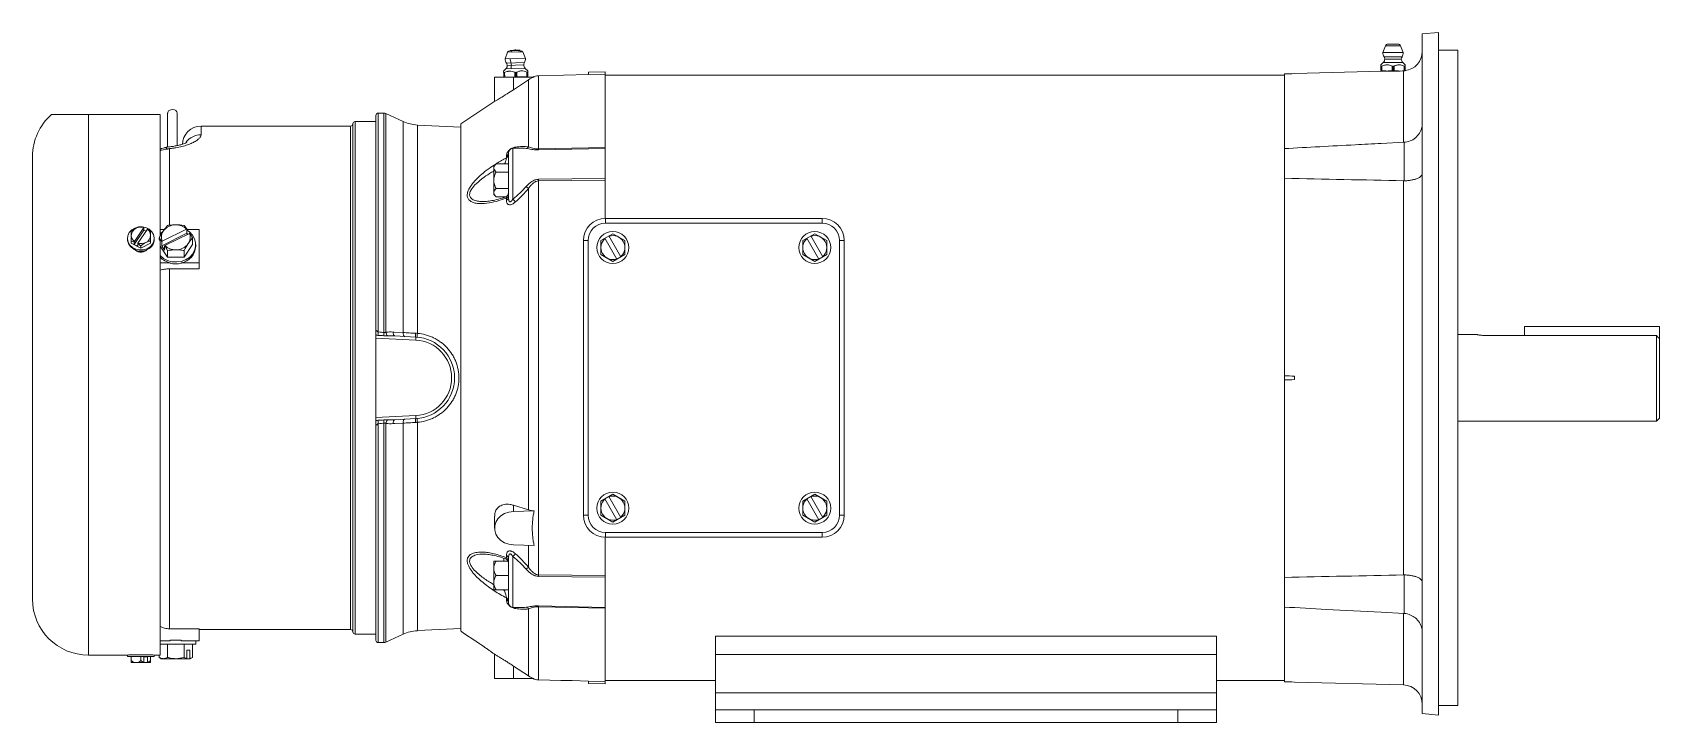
# Model space of a CAD drawing. Header units: inches. Extents: x -11.8 to 9.3, y -4.5 to 4.5.
import ezdxf

# ---------------------------------------------------------------- set-up
doc = ezdxf.new("R2010")
doc.units = ezdxf.units.IN
doc.header["$MEASUREMENT"] = 0

msp = doc.modelspace()

# ---------------------------------------------------------------- linework, layer by layer
at = {"color": 7, "linetype": 'Continuous', "lineweight": 15}
for p, q in [((6.406, 4.479), (6.196, 4.461)), ((6.196, 4.461), (6.196, -4.356)), ((6.406, -4.374), (6.406, 4.479)), ((-5.673, 4.224), (-5.706, 4.137)), ((-5.476, 4.23), (-5.673, 4.224)), ((-5.439, 4.144), (-5.476, 4.23)), ((5.718, 4.307), (5.683, 4.22)), ((5.915, 4.307), (5.718, 4.307)), ((5.95, 4.22), (5.915, 4.307)), ((6.656, 4.249), (6.406, 4.249)), ((6.656, -4.249), (6.656, 4.249)), ((-5.706, 4.137), (-5.439, 4.144)), ((-5.411, 3.984), (-5.443, 4.014)), ((5.69, 4.091), (5.66, 4.06)), ((5.66, 4.043), (5.66, 3.983)), ((5.666, 4.041), (5.663, 4.041)), ((5.663, 3.984), (5.663, 4.041)), ((5.666, 4.041), (5.666, 3.984)), ((5.673, 3.983), (5.673, 4.043)), ((5.683, 4.22), (5.95, 4.22)), ((5.943, 4.091), (5.69, 4.091)), ((5.7, 4.166), (5.933, 4.166)), ((5.924, 4.135), (5.709, 4.135)), ((5.804, 4.043), (5.804, 3.983)), ((5.82, 4.041), (5.813, 4.041)), ((5.813, 3.984), (5.813, 4.041)), ((5.82, 4.041), (5.82, 3.984)), ((5.829, 3.983), (5.829, 4.043)), ((5.973, 4.06), (5.943, 4.091)), ((5.96, 4.043), (5.96, 3.983)), ((5.97, 4.041), (5.967, 4.041)), ((5.967, 3.984), (5.967, 4.041)), ((5.97, 4.041), (5.97, 3.984)), ((5.973, 3.984), (5.973, 4.043)), ((-5.842, 3.9), (-5.842, 3.587)), ((-5.842, 3.9), (-5.327, 3.9)), ((-5.695, 4.008), (-5.725, 3.976)), ((-5.724, 3.959), (-5.723, 3.9)), ((-5.719, 3.957), (-5.722, 3.957)), ((-5.72, 3.9), (-5.722, 3.957)), ((-5.717, 3.901), (-5.72, 3.9)), ((-5.719, 3.957), (-5.717, 3.901)), ((-5.71, 3.9), (-5.712, 3.96)), ((-5.598, 3.738), (-5.598, 3.9)), ((-5.401, 3.867), (-5.598, 3.738)), ((-5.581, 3.963), (-5.579, 3.904)), ((-5.565, 3.961), (-5.571, 3.961)), ((-5.569, 3.904), (-5.571, 3.961)), ((-5.563, 3.905), (-5.569, 3.904)), ((-5.565, 3.961), (-5.563, 3.905)), ((-5.554, 3.904), (-5.555, 3.964)), ((-5.508, 3.9), (-5.442, 3.902)), ((-5.442, 3.902), (-5.414, 3.909)), ((-5.424, 3.967), (-5.423, 3.908)), ((-5.423, 3.902), (-5.409, 3.905)), ((-5.414, 3.965), (-5.417, 3.965)), ((-5.416, 3.908), (-5.417, 3.965)), ((-5.416, 3.908), (-5.412, 3.909)), ((-5.414, 3.965), (-5.412, 3.909)), ((-5.41, 3.908), (-5.412, 3.968)), ((-5.401, 3.867), (-5.401, 2.996)), ((-4.622, 3.933), (-5.27, 3.916)), ((-4.622, 3.963), (-4.407, 3.969)), ((-4.622, 3.963), (-4.622, 3.933)), ((-4.407, 3.939), (-4.622, 3.933)), ((-4.407, 3.969), (-4.407, 2.989)), ((4.407, 3.928), (-4.407, 3.928)), ((4.407, 3.943), (4.407, -3.943)), ((5.677, 3.976), (4.537, 3.947)), ((4.537, 3.947), (4.537, 3.946)), ((5.66, 3.98), (5.673, 3.978)), ((5.666, 3.984), (5.663, 3.984)), ((5.673, 3.978), (5.829, 3.978)), ((5.82, 3.984), (5.813, 3.984)), ((5.939, 3.982), (5.907, 3.98)), ((5.953, 3.056), (5.953, 3.982)), ((5.97, 3.984), (5.967, 3.984)), ((-11.112, 3.416), (-10.182, 3.416)), ((-10.182, 3.416), (-10.182, 1.837)), ((-10.084, 3.433), (-10.084, 2.993)), ((-9.959, 3.012), (-9.959, 3.433)), ((-7.382, 3.405), (-7.382, 0.605)), ((-7.277, 3.435), (-7.351, 3.435)), ((-7.029, 3.326), (-7.251, 3.429)), ((-5.839, 3.588), (-6.282, 3.296)), ((-7.712, 3.265), (-9.651, 3.265)), ((-7.681, 3.295), (-7.681, -3.295)), ((-7.382, 3.325), (-7.651, 3.325)), ((-6.282, 3.25), (-6.844, 3.279)), ((-6.282, -3.287), (-6.282, 3.296)), ((-5.522, 2.98), (-5.603, 2.978)), ((-5.27, 2.969), (-4.407, 2.989)), ((-4.407, 2.977), (-5.27, 2.957)), ((-4.407, 2.586), (-4.407, 2.977)), ((5.96, 3.056), (5.664, 3.04)), ((-11.837, -2.87), (-11.837, 2.87)), ((-5.823, 2.777), (-5.852, 2.749)), ((-5.852, 2.378), (-5.852, 2.749)), ((-5.823, 2.777), (-5.662, 2.777)), ((-5.689, 2.854), (-5.689, 2.876)), ((-5.662, 2.337), (-5.662, 2.918)), ((-5.823, 2.67), (-5.662, 2.67)), ((-5.27, 2.575), (-4.407, 2.586)), ((-4.407, 2.566), (-5.27, 2.555)), ((-5.27, 2.555), (-5.27, -2.555)), ((-4.407, 2.566), (-4.407, 2.067)), ((5.953, -2.556), (5.953, 2.556)), ((-5.852, 2.378), (-5.823, 2.349)), ((-5.823, 2.456), (-5.662, 2.456)), ((-5.823, 2.349), (-5.698, 2.349)), ((-5.689, 2.306), (-5.689, 2.333)), ((-5.401, 2.459), (-5.401, -1.713)), ((-10.392, 1.917), (-10.517, 1.729)), ((-10.393, 1.951), (-10.515, 1.768)), ((-10.347, 1.928), (-10.469, 1.745)), ((-10.392, 1.917), (-10.392, 1.952)), ((-10.364, 1.902), (-10.392, 1.917)), ((-10.182, 1.924), (-10.128, 1.924)), ((-10.157, 1.771), (-9.839, 1.93)), ((-9.836, 1.931), (-9.836, 1.876)), ((-9.836, 1.924), (-9.675, 1.924)), ((-9.675, 1.413), (-9.675, 1.924)), ((-4.403, 2.067), (-1.591, 2.067)), ((-4.403, 2.067), (-4.403, 2.007)), ((-1.591, 2.007), (-4.403, 2.007)), ((-1.591, 2.067), (-1.591, 2.007)), ((-10.605, 1.809), (-10.605, 1.799)), ((-10.556, 1.897), (-10.556, 1.746)), ((-10.556, 1.746), (-10.431, 1.684)), ((-10.515, 1.768), (-10.517, 1.764)), ((-10.517, 1.729), (-10.517, 1.764)), ((-10.47, 1.706), (-10.517, 1.729)), ((-10.469, 1.745), (-10.47, 1.741)), ((-10.47, 1.741), (-10.47, 1.706)), ((-10.431, 1.684), (-10.306, 1.746)), ((-10.431, 1.71), (-10.431, 1.684)), ((-10.306, 1.746), (-10.306, 1.897)), ((-10.257, 1.799), (-10.257, 1.809)), ((-10.196, 1.799), (-10.196, 1.814)), ((-10.196, 1.799), (-10.182, 1.778)), ((-10.148, 1.899), (-10.182, 1.869)), ((-10.182, 1.778), (-10.182, -3.596)), ((-10.182, 1.706), (-10.088, 1.565)), ((-10.161, 1.714), (-9.836, 1.876)), ((-10.161, 1.714), (-10.161, 1.769)), ((-10.161, 1.714), (-10.123, 1.658)), ((-10.123, 1.712), (-10.123, 1.658)), ((-9.802, 1.874), (-10.12, 1.715)), ((-9.871, 1.565), (-9.763, 1.728)), ((-9.826, 1.862), (-9.836, 1.876)), ((-9.763, 1.728), (-9.763, 1.814)), ((-9.719, 1.707), (-9.719, 1.728)), ((-4.689, 1.781), (-4.629, 1.781)), ((-4.689, -1.781), (-4.689, 1.781)), ((-4.629, 1.781), (-4.629, -1.781)), ((-4.463, 1.78), (-4.307, 1.87)), ((-4.463, 1.6), (-4.463, 1.78)), ((-4.254, 1.54), (-4.41, 1.81)), ((-4.203, 1.57), (-4.359, 1.84)), ((-4.151, 1.78), (-4.307, 1.87)), ((-4.151, 1.78), (-4.151, 1.6)), ((-1.843, 1.78), (-1.687, 1.87)), ((-1.843, 1.6), (-1.843, 1.78)), ((-1.634, 1.54), (-1.79, 1.81)), ((-1.583, 1.57), (-1.739, 1.84)), ((-1.53, 1.78), (-1.687, 1.87)), ((-1.53, 1.78), (-1.53, 1.6)), ((-1.365, -1.781), (-1.365, 1.781)), ((-1.365, 1.781), (-1.304, 1.781)), ((-1.304, 1.781), (-1.304, -1.781)), ((-10.182, 1.491), (-10.052, 1.491)), ((-10.088, 1.565), (-10.088, 1.652)), ((-10.088, 1.565), (-9.871, 1.565)), ((-10.052, 1.491), (-10.052, 1.486)), ((-9.907, 1.486), (-9.907, 1.491)), ((-9.907, 1.491), (-9.675, 1.491)), ((-9.871, 1.565), (-9.871, 1.652)), ((-4.463, 1.6), (-4.307, 1.51)), ((-4.307, 1.51), (-4.151, 1.6)), ((-1.843, 1.6), (-1.687, 1.51)), ((-1.687, 1.51), (-1.53, 1.6)), ((-10.062, 1.413), (-10.062, -3.255)), ((-9.675, 1.413), (-10.062, 1.413)), ((7.524, 0.666), (9.274, 0.666)), ((7.524, 0.666), (7.524, 0.548)), ((9.274, 0.666), (9.274, -0.522)), ((-7.382, 0.553), (-7.382, -0.553)), ((-6.864, 0.489), (-7.382, 0.516)), ((-7.137, 0.544), (-6.864, 0.529)), ((6.899, 0.562), (6.656, 0.562)), ((7.024, 0.548), (9.234, 0.548)), ((9.234, -0.562), (9.234, 0.548)), ((4.537, 0.023), (4.537, -0.023)), ((-7.382, -0.516), (-6.864, -0.489)), ((-7.382, -0.605), (-7.382, -3.405)), ((-6.864, -0.529), (-7.137, -0.544)), ((6.656, -0.562), (9.234, -0.562)), ((9.234, -0.562), (9.274, -0.522)), ((-5.598, -1.652), (-5.401, -1.713)), ((-5.598, -1.652), (-5.598, -1.734)), ((-4.463, -1.6), (-4.307, -1.51)), ((-4.463, -1.78), (-4.463, -1.6)), ((-4.254, -1.84), (-4.41, -1.57)), ((-4.203, -1.81), (-4.359, -1.54)), ((-4.151, -1.6), (-4.307, -1.51)), ((-4.151, -1.6), (-4.151, -1.78)), ((-1.843, -1.6), (-1.687, -1.51)), ((-1.843, -1.78), (-1.843, -1.6)), ((-1.634, -1.84), (-1.79, -1.57)), ((-1.583, -1.81), (-1.739, -1.54)), ((-1.53, -1.6), (-1.687, -1.51)), ((-1.53, -1.6), (-1.53, -1.78)), ((-5.842, -1.794), (-5.842, -1.95)), ((-5.327, -1.727), (-5.598, -1.734)), ((-4.689, -1.781), (-4.629, -1.781)), ((-4.463, -1.78), (-4.307, -1.87)), ((-4.307, -1.87), (-4.151, -1.78)), ((-1.843, -1.78), (-1.687, -1.87)), ((-1.687, -1.87), (-1.53, -1.78)), ((-1.365, -1.781), (-1.304, -1.781)), ((-4.407, -2.067), (-4.407, -2.566)), ((-4.403, -2.007), (-1.591, -2.007)), ((-4.403, -2.007), (-4.403, -2.067)), ((-1.591, -2.067), (-4.403, -2.067)), ((-1.591, -2.007), (-1.591, -2.067)), ((-5.689, -2.333), (-5.689, -2.306)), ((-5.598, -2.166), (-5.327, -2.173)), ((-5.852, -2.749), (-5.852, -2.378)), ((-5.823, -2.378), (-5.668, -2.378)), ((-5.662, -2.918), (-5.662, -2.337)), ((-5.823, -2.563), (-5.662, -2.563)), ((-5.27, -2.555), (-4.407, -2.566)), ((-4.407, -2.586), (-5.27, -2.575)), ((-4.407, -2.977), (-4.407, -2.586)), ((-5.823, -2.749), (-5.662, -2.749)), ((-5.689, -2.876), (-5.689, -2.854)), ((-5.603, -2.978), (-5.522, -2.98)), ((-5.401, -2.996), (-5.401, -3.867)), ((-5.27, -2.957), (-4.407, -2.977)), ((-4.407, -2.989), (-5.27, -2.969)), ((-4.407, -2.989), (-4.407, -3.969)), ((5.661, -3.04), (5.96, -3.056)), ((-9.675, -3.255), (-10.062, -3.255)), ((-9.675, -3.412), (-9.675, -3.255)), ((-9.675, -3.265), (-7.712, -3.265)), ((-7.651, -3.325), (-7.382, -3.325)), ((-7.251, -3.429), (-7.029, -3.326)), ((-6.844, -3.279), (-6.282, -3.25)), ((-6.246, -3.31), (-6.085, -3.416)), ((3.526, -3.349), (-2.974, -3.349)), ((-2.974, -3.349), (-2.974, -4.47)), ((3.526, -3.349), (3.526, -4.47)), ((-10.182, -3.412), (-10.05, -3.412)), ((-9.719, -3.453), (-10.182, -3.453)), ((-10.088, -3.453), (-10.088, -3.626)), ((-10.05, -3.412), (-10.05, -3.403)), ((-9.909, -3.403), (-10.05, -3.403)), ((-9.909, -3.403), (-9.909, -3.412)), ((-9.909, -3.412), (-9.675, -3.412)), ((-9.871, -3.453), (-9.871, -3.626)), ((-9.798, -3.532), (-9.836, -3.532)), ((-9.836, -3.64), (-9.836, -3.532)), ((-9.798, -3.532), (-9.798, -3.64)), ((-9.763, -3.453), (-9.763, -3.626)), ((-9.719, -3.453), (-9.719, -3.412)), ((-7.351, -3.435), (-7.277, -3.435)), ((-5.842, -3.586), (-5.842, -3.9)), ((-2.974, -3.588), (3.526, -3.588)), ((-11.112, -3.596), (-10.605, -3.596)), ((-10.605, -3.596), (-10.605, -3.615)), ((-10.605, -3.615), (-10.257, -3.615)), ((-10.556, -3.694), (-10.556, -3.615)), ((-10.306, -3.694), (-10.556, -3.694)), ((-10.431, -3.668), (-10.431, -3.615)), ((-10.345, -3.62), (-10.392, -3.62)), ((-10.392, -3.62), (-10.392, -3.691)), ((-10.345, -3.691), (-10.345, -3.62)), ((-10.306, -3.694), (-10.306, -3.615)), ((-10.257, -3.596), (-10.196, -3.596)), ((-10.257, -3.615), (-10.257, -3.596)), ((-10.182, -3.596), (-10.196, -3.596)), ((-10.196, -3.596), (-10.196, -3.626)), ((-10.196, -3.626), (-10.167, -3.643)), ((-9.792, -3.643), (-10.167, -3.643)), ((-9.792, -3.643), (-9.763, -3.626)), ((-5.598, -3.738), (-5.401, -3.867)), ((-5.598, -3.738), (-5.598, -3.9)), ((-5.327, -3.9), (-5.842, -3.9)), ((-5.27, -3.916), (-4.98, -3.924)), ((-4.834, -3.928), (-4.622, -3.933)), ((-4.834, -3.928), (-4.834, -3.928)), ((-4.622, -3.933), (-4.407, -3.939)), ((-4.622, -3.933), (-4.622, -3.963)), ((-4.622, -3.963), (-4.407, -3.969)), ((-4.407, -3.928), (-2.974, -3.928)), ((-4.407, -3.928), (-2.974, -3.928)), ((3.526, -3.928), (4.407, -3.928)), ((3.526, -3.928), (4.407, -3.928)), ((4.537, -3.947), (4.537, -3.946)), ((4.537, -3.947), (5.953, -3.984)), ((-2.974, -4.086), (3.526, -4.086)), ((-2.974, -4.306), (3.526, -4.306)), ((-2.474, -4.306), (-2.474, -4.47)), ((3.026, -4.47), (3.026, -4.306)), ((6.406, -4.374), (6.196, -4.356)), ((6.406, -4.249), (6.656, -4.249)), ((-2.974, -4.47), (3.526, -4.47))]:
    msp.add_line(p, q, dxfattribs=at)
at = {"color": 8, "linetype": 'Continuous', "lineweight": 15}
for p, q in [((-5.443, 4.014), (-5.695, 4.008)), ((-5.687, 4.083), (-5.455, 4.089)), ((-5.463, 4.058), (-5.678, 4.052)), ((-5.27, 3.916), (-5.27, 2.969)), ((-11.112, 3.416), (-11.112, -3.596)), ((-7.351, 3.435), (-7.351, 0.595)), ((-7.277, 3.435), (-7.277, 0.588)), ((-7.251, 3.429), (-7.251, 0.591)), ((-9.651, 3.265), (-9.651, 3.152)), ((-7.712, 3.265), (-7.712, -3.265)), ((-7.651, 3.325), (-7.651, -3.325)), ((-7.029, 3.326), (-7.029, 0.587)), ((-6.844, 3.279), (-6.844, 0.577)), ((-10.101, 2.968), (-10.101, 2.99)), ((-10.062, 2.97), (-10.062, 1.983)), ((-5.603, 2.978), (-5.603, 2.319)), ((5.96, 2.556), (5.96, 3.056)), ((-5.72, 2.336), (-5.72, 2.349)), ((-7.351, -0.595), (-7.351, -3.435)), ((-7.277, -0.588), (-7.277, -3.435)), ((-7.251, -0.591), (-7.251, -3.429)), ((-7.029, -0.587), (-7.029, -3.326)), ((-6.844, -0.577), (-6.844, -3.279)), ((-5.603, -2.319), (-5.603, -2.978)), ((-5.401, -2.171), (-5.401, -2.459)), ((-5.72, -2.378), (-5.72, -2.339)), ((5.96, -3.056), (5.96, -2.556)), ((-5.27, -2.969), (-5.27, -3.916)), ((5.953, -3.984), (5.953, -3.056))]:
    msp.add_line(p, q, dxfattribs=at)
at = {"color": 7, "linetype": 'Continuous', "lineweight": 15, "flags": 128}
for points in [[(-9.959, 3.433), (-9.963, 3.45), (-9.976, 3.466), (-9.995, 3.477), (-10.019, 3.481), (-10.043, 3.478), (-10.064, 3.468)], [(-10.28, 1.733), (-10.311, 1.7), (-10.351, 1.675), (-10.398, 1.661), (-10.448, 1.659), (-10.496, 1.669), (-10.539, 1.69), (-10.573, 1.721), (-10.595, 1.759), (-10.605, 1.801), (-10.6, 1.844), (-10.582, 1.884), (-10.551, 1.918), (-10.511, 1.943), (-10.464, 1.957), (-10.441, 1.959)], [(-10.422, 1.959), (-10.414, 1.959), (-10.366, 1.949), (-10.323, 1.927), (-10.289, 1.896), (-10.267, 1.858), (-10.257, 1.816), (-10.262, 1.773), (-10.28, 1.733)], [(-10.182, 1.586), (-10.138, 1.549), (-10.086, 1.522), (-10.028, 1.506), (-9.967, 1.503), (-9.907, 1.511), (-9.851, 1.532), (-9.802, 1.563), (-9.763, 1.603), (-9.735, 1.65), (-9.721, 1.701), (-9.721, 1.754), (-9.735, 1.805), (-9.763, 1.852), (-9.802, 1.892), (-9.836, 1.915)], [(-10.431, 1.636), (-10.462, 1.641), (-10.476, 1.648)], [(-10.386, 1.648), (-10.4, 1.641), (-10.431, 1.636)], [(-7.137, 0.544), (-7.141, 0.545), (-7.145, 0.548), (-7.149, 0.552), (-7.152, 0.558), (-7.155, 0.566), (-7.157, 0.574), (-7.158, 0.584), (-7.159, 0.594)], [(-7.159, 0.594), (-7.143, 0.593), (-7.029, 0.587)], [(-7.007, 0.537), (-7.011, 0.538), (-7.015, 0.541), (-7.019, 0.545), (-7.022, 0.551), (-7.025, 0.559), (-7.027, 0.568), (-7.028, 0.577), (-7.029, 0.587)], [(-7.137, -0.544), (-7.141, -0.545), (-7.145, -0.548), (-7.149, -0.552), (-7.152, -0.558), (-7.155, -0.566), (-7.157, -0.574), (-7.158, -0.584), (-7.159, -0.594)], [(-7.029, -0.587), (-7.138, -0.593), (-7.159, -0.594)], [(-7.007, -0.537), (-7.011, -0.538), (-7.015, -0.541), (-7.019, -0.545), (-7.022, -0.551), (-7.025, -0.559), (-7.027, -0.568), (-7.028, -0.577), (-7.029, -0.587)], [(-5.598, -1.734), (-5.657, -1.741), (-5.712, -1.76), (-5.76, -1.79), (-5.799, -1.829), (-5.826, -1.874), (-5.84, -1.924), (-5.84, -1.976), (-5.826, -2.026), (-5.799, -2.071), (-5.76, -2.11), (-5.712, -2.14), (-5.657, -2.159), (-5.598, -2.166)]]:
    msp.add_lwpolyline(points, dxfattribs=at)
at = {"color": 7, "linetype": 'Continuous', "lineweight": 15}
for centre in [(-4.307, 1.69), (-1.687, 1.69), (-4.307, -1.69), (-1.687, -1.69)]:
    msp.add_circle(centre, 0.207, dxfattribs=at)
for centre, radius, start, end in [((-5.574, 4.207), 0.047, 64.7951, 118.2049), ((5.946, 4.234), 0.25, 276.0774, 0), ((-5.264, 3.667), 0.25, 91.5, 110.9942), ((-11.112, 2.87), 0.726, 131.2241, 180), ((-10.041, 3.432), 0.0425, 121.8899, 178.7925), ((-7.351, 3.405), 0.03, 90, 180), ((-7.277, 3.375), 0.06, 65, 90), ((-9.651, 3.025), 0.24, 90, 180), ((-7.712, 3.295), 0.03, 270, 0), ((-7.651, 3.295), 0.03, 90, 180), ((-6.818, 3.779), 0.5, 245, 267), ((-10.062, 2.744), 0.25, 99.2069, 118.6854), ((-10.063, 2.704), 0.267, 98.3169, 116.3791), ((-10.142, 3.237), 0.25, 279.2069, 279.9876), ((-5.602, 2.918), 0.06, 91.5, 180), ((-5.441, 3.023), 0.0489, 280.5988, 325.7174), ((-5.792, 2.963), 0.522, 359.3655, 0.6345), ((5.946, 3.306), 0.25, 273, 291.4832), ((-5.707, 2.918), 0.0454, 293.7861, 356.9186), ((-5.706, 2.896), 0.0451, 293.4992, 356.7984), ((-6.952, 2.565), 1.682, 359.6508, 0.3492), ((-5.721, 2.404), 0.06, 290.2192, 359.9975), ((-5.699, 2.369), 0.0378, 286.1388, 352.9984), ((-5.699, 2.342), 0.0375, 285.7369, 352.7449), ((-5.196, 2.777), 0.379, 231.3653, 237.2181), ((-5.927, 2.016), 0.443, 36.6495, 42.9888), ((-10.449, 1.845), 0.107, 114.4479, 178.172), ((-10.384, 1.723), 0.245, 116.5594, 134.6362), ((-10.423, 1.812), 0.148, 93.1495, 118.5732), ((-10.431, 1.814), 0.142, 74.6577, 116.156), ((-10.434, 1.84), 0.12, 69.2371, 88.3521), ((-10.383, 1.925), 0.0283, 108.1891, 111.3687), ((-10.336, 1.902), 0.0283, 108.1891, 111.3687), ((-10.408, 1.846), 0.102, 1.0153, 52.8814), ((-10.474, 1.728), 0.239, 45.2446, 57.3033), ((-10.023, 1.823), 0.144, 145.655, 201.0382), ((-9.984, 1.791), 0.194, 88.695, 144.4351), ((-9.977, 1.784), 0.201, 46.7012, 90.7091), ((-4.403, 1.781), 0.286, 90, 180), ((-4.403, 1.781), 0.226, 90, 180), ((-1.591, 1.781), 0.286, 0, 90), ((-1.591, 1.781), 0.226, 0, 90), ((-10.454, 1.85), 0.102, 181.0153, 232.8814), ((-10.559, 1.652), 0.12, 69.2371, 88.3521), ((-10.599, 1.54), 0.239, 45.2446, 57.3033), ((-10.431, 1.882), 0.142, 254.6577, 296.156), ((-10.259, 1.536), 0.245, 116.5594, 134.6362), ((-10.413, 1.852), 0.107, 294.4479, 358.172), ((-10.298, 1.625), 0.148, 93.1495, 118.5732), ((-9.982, 1.861), 0.201, 226.7012, 270.7091), ((-9.975, 1.854), 0.194, 268.695, 324.4351), ((-9.951, 1.718), 0.231, 280.8845, 357.2832), ((-9.936, 1.823), 0.144, 325.655, 21.0382), ((-4.307, 1.69), 0.156, 131.0875, 288.9125), ((-4.307, 1.69), 0.156, 311.0875, 108.9125), ((-1.687, 1.69), 0.156, 131.0875, 288.9125), ((-1.687, 1.69), 0.156, 311.0875, 108.9125), ((-10.431, 1.84), 0.198, 248.9467, 293.3305), ((-9.99, 1.749), 0.265, 223.7354, 256.4156), ((-9.979, 1.776), 0.298, 255.9214, 284.0786), ((-9.207, 0.751), 1.862, 353.8218, 355.1656), ((-9.187, 0.761), 1.918, 353.5693, 354.8303), ((-7.171, 0.601), 0.0811, 186.897, 223.0454), ((-6.736, 0.561), 0.132, 172.355, 193.9301), ((-7.055, 0.509), 0.192, 354.0433, 5.9567), ((-6.891, 0), 0.53, 273, 87), ((-6.889, 0), 0.49, 273, 87), ((-6.54, 0.54), 0.306, 173.0309, 182.265), ((-9.207, -0.751), 1.862, 4.8344, 6.1782), ((-9.187, -0.761), 1.918, 5.1697, 6.4307), ((-7.171, -0.601), 0.0811, 136.9546, 173.103), ((-6.736, -0.561), 0.132, 166.0699, 187.645), ((-7.055, -0.509), 0.192, 354.0433, 5.9567), ((-6.54, -0.54), 0.306, 177.735, 186.9691), ((-4.307, -1.69), 0.156, 131.0875, 288.9125), ((-4.307, -1.69), 0.156, 311.0875, 108.9125), ((-1.687, -1.69), 0.156, 131.0875, 288.9125), ((-1.687, -1.69), 0.156, 311.0875, 108.9125), ((-4.403, -1.781), 0.286, 180, 270), ((-4.403, -1.781), 0.226, 180, 270), ((-1.591, -1.781), 0.226, 270, 0), ((-1.591, -1.781), 0.286, 270, 0), ((-5.699, -2.342), 0.0375, 7.2551, 74.2631), ((-5.927, -2.016), 0.443, 317.0112, 323.3505), ((-5.721, -2.404), 0.06, 0.0025, 69.7649), ((-5.699, -2.369), 0.0378, 7.0016, 73.8612), ((-5.196, -2.777), 0.379, 122.7819, 128.6347), ((-6.952, -2.565), 1.682, 359.6508, 0.3492), ((-11.112, -2.87), 0.726, 180, 270), ((-5.706, -2.896), 0.0451, 3.2016, 66.5008), ((-5.707, -2.918), 0.0454, 3.0814, 66.2139), ((-5.602, -2.918), 0.06, 180, 268.5), ((-5.441, -3.023), 0.0489, 34.2826, 79.4012), ((-5.792, -2.963), 0.522, 359.3655, 0.6345), ((5.946, -3.306), 0.25, 66.7547, 87), ((-7.712, -3.295), 0.03, 0, 90), ((-7.651, -3.295), 0.03, 180, 270), ((-6.818, -3.779), 0.5, 93, 115), ((-7.351, -3.405), 0.03, 180, 270), ((-7.277, -3.375), 0.06, 270, 295), ((-10.492, -3.606), 0.0883, 223.9815, 269.3146), ((-10.495, -3.606), 0.0883, 270.6854, 316.0185), ((-10.366, -3.603), 0.0917, 224.4541, 253.2992), ((-10.559, -3.62), 0.182, 335.7462, 336.9041), ((-10.512, -3.62), 0.182, 335.7462, 336.9041), ((-10.371, -3.603), 0.0917, 286.7008, 315.5459), ((-5.264, -3.667), 0.25, 249.0319, 268.5), ((5.946, -4.234), 0.25, 0, 88.5)]:
    msp.add_arc(centre, radius, start, end, dxfattribs=at)
at = {"color": 8, "linetype": 'Continuous', "lineweight": 15}
for centre, radius, start, end in [((-9.653, 2.909), 0.243, 89.6929, 141.358), ((-5.608, 3.011), 0.0405, 305.3998, 333.3049), ((-5.721, -2.639), 0.114, 270.3287, 285.0124), ((-5.608, -3.011), 0.0405, 26.6951, 54.6002)]:
    msp.add_arc(centre, radius, start, end, dxfattribs=at)
at = {"color": 7, "linetype": 'Continuous', "lineweight": 15}
for points, knots in [([(-5.608, 4.248), (-5.614, 4.248), (-5.624, 4.247), (-5.636, 4.244), (-5.646, 4.241), (-5.656, 4.237), (-5.664, 4.233), (-5.671, 4.229), (-5.672, 4.226), (-5.673, 4.224)], [0, 0, 0, 0, 0.174801, 0.27938, 0.396693, 0.527527, 0.672142, 0.830077, 1, 1, 1, 1]), ([(-5.608, 4.248), (-5.612, 4.248), (-5.615, 4.246), (-5.621, 4.238), (-5.623, 4.232), (-5.624, 4.226)], [0, 0, 0, 0, 0.5, 0.5, 1, 1, 1, 1]), ([(-5.542, 4.25), (-5.538, 4.25), (-5.533, 4.25), (-5.523, 4.25), (-5.518, 4.25), (-5.511, 4.251), (-5.509, 4.251), (-5.51, 4.251), (-5.513, 4.251), (-5.524, 4.25), (-5.532, 4.25), (-5.549, 4.25), (-5.559, 4.249), (-5.576, 4.249), (-5.584, 4.249), (-5.598, 4.248), (-5.604, 4.248), (-5.608, 4.248)], [0, 0, 0, 0, 0.125, 0.125, 0.25, 0.25, 0.375, 0.375, 0.5, 0.5, 0.625, 0.625, 0.75, 0.75, 0.875, 0.875, 1, 1, 1, 1]), ([(-5.478, 4.23), (-5.479, 4.232), (-5.482, 4.234), (-5.498, 4.238), (-5.52, 4.241), (-5.545, 4.244), (-5.568, 4.246), (-5.586, 4.247), (-5.6, 4.248), (-5.606, 4.248), (-5.608, 4.248)], [0, 0, 0, 0, 0.1374381, 0.3058685, 0.4664179, 0.6115631, 0.7371325, 0.8424094, 0.9290867, 1, 1, 1, 1]), ([(5.751, 4.328), (5.744, 4.328), (5.737, 4.326), (5.725, 4.318), (5.72, 4.313), (5.718, 4.307)], [0, 0, 0, 0, 0.5, 0.5, 1, 1, 1, 1]), ([(5.882, 4.328), (5.882, 4.328), (5.882, 4.328), (5.878, 4.328), (5.875, 4.328), (5.864, 4.328), (5.857, 4.328), (5.838, 4.328), (5.827, 4.328), (5.806, 4.328), (5.795, 4.328), (5.776, 4.328), (5.769, 4.328), (5.758, 4.328), (5.755, 4.328), (5.751, 4.328), (5.751, 4.328), (5.751, 4.328)], [0, 0, 0, 0, 0.125, 0.125, 0.25, 0.25, 0.375, 0.375, 0.5, 0.5, 0.625, 0.625, 0.75, 0.75, 0.875, 0.875, 1, 1, 1, 1]), ([(5.882, 4.328), (5.889, 4.328), (5.896, 4.326), (5.908, 4.318), (5.913, 4.313), (5.915, 4.307)], [0, 0, 0, 0, 0.5, 0.5, 1, 1, 1, 1]), ([(-5.706, 4.137), (-5.704, 4.128), (-5.701, 4.109), (-5.692, 4.092), (-5.687, 4.083)], [0, 0, 0, 0, 0.5, 1, 1, 1, 1]), ([(-5.678, 4.052), (-5.678, 4.048), (-5.678, 4.04), (-5.682, 4.028), (-5.687, 4.017), (-5.693, 4.011), (-5.695, 4.008)], [0, 0, 0, 0, 0.247575, 0.5, 0.752425, 1, 1, 1, 1]), ([(-5.687, 4.083), (-5.685, 4.078), (-5.68, 4.069), (-5.679, 4.058), (-5.678, 4.052)], [0, 0, 0, 0, 0.5, 1, 1, 1, 1]), ([(-5.632, 4.01), (-5.63, 4.015), (-5.627, 4.022), (-5.625, 4.038), (-5.624, 4.046), (-5.624, 4.054)], [0, 0, 0, 0, 0.5, 0.5, 1, 1, 1, 1]), ([(-5.463, 4.058), (-5.462, 4.063), (-5.462, 4.074), (-5.457, 4.084), (-5.455, 4.089)], [0, 0, 0, 0, 0.5, 1, 1, 1, 1]), ([(-5.443, 4.014), (-5.446, 4.017), (-5.451, 4.023), (-5.457, 4.034), (-5.462, 4.046), (-5.462, 4.054), (-5.463, 4.058)], [0, 0, 0, 0, 0.24746, 0.499884, 0.752368, 1, 1, 1, 1]), ([(-5.455, 4.089), (-5.451, 4.098), (-5.443, 4.115), (-5.44, 4.135), (-5.439, 4.144)], [0, 0, 0, 0, 0.5, 1, 1, 1, 1]), ([(5.66, 4.059), (5.66, 4.057), (5.66, 4.055), (5.66, 4.045), (5.66, 4.043)], [0, 0, 0, 0, 0.758823, 1, 1, 1, 1]), ([(5.673, 4.043), (5.683, 4.048), (5.694, 4.052), (5.71, 4.057), (5.716, 4.058), (5.727, 4.06), (5.733, 4.06), (5.75, 4.06), (5.761, 4.058), (5.783, 4.052), (5.793, 4.048), (5.804, 4.043)], [0, 0, 0, 0, 0.25, 0.25, 0.375, 0.375, 0.5, 0.5, 0.75, 0.75, 1, 1, 1, 1]), ([(5.69, 4.091), (5.696, 4.096), (5.701, 4.103), (5.707, 4.118), (5.709, 4.127), (5.709, 4.135)], [0, 0, 0, 0, 0.5, 0.5, 1, 1, 1, 1]), ([(5.829, 4.043), (5.84, 4.048), (5.85, 4.052), (5.867, 4.057), (5.872, 4.058), (5.883, 4.06), (5.889, 4.06), (5.906, 4.06), (5.917, 4.058), (5.939, 4.052), (5.95, 4.048), (5.96, 4.043)], [0, 0, 0, 0, 0.25, 0.25, 0.375, 0.375, 0.5, 0.5, 0.75, 0.75, 1, 1, 1, 1]), ([(5.943, 4.091), (5.937, 4.096), (5.932, 4.103), (5.926, 4.118), (5.924, 4.127), (5.924, 4.135)], [0, 0, 0, 0, 0.5, 0.5, 1, 1, 1, 1]), ([(5.973, 4.043), (5.973, 4.053), (5.973, 4.064), (5.973, 4.059), (5.973, 4.059)], [0, 0, 0, 0, 0.914761, 1, 1, 1, 1]), ([(-5.725, 3.975), (-5.725, 3.974), (-5.725, 3.972), (-5.724, 3.962), (-5.724, 3.959)], [0, 0, 0, 0, 0.757497, 1, 1, 1, 1]), ([(-5.712, 3.96), (-5.701, 3.965), (-5.691, 3.97), (-5.675, 3.975), (-5.669, 3.976), (-5.658, 3.978), (-5.652, 3.979), (-5.635, 3.979), (-5.624, 3.978), (-5.602, 3.972), (-5.591, 3.968), (-5.581, 3.963)], [0, 0, 0, 0, 0.25, 0.25, 0.375, 0.375, 0.5, 0.5, 0.75, 0.75, 1, 1, 1, 1]), ([(-5.555, 3.964), (-5.545, 3.969), (-5.534, 3.974), (-5.518, 3.979), (-5.513, 3.98), (-5.502, 3.982), (-5.496, 3.983), (-5.479, 3.983), (-5.468, 3.982), (-5.446, 3.976), (-5.435, 3.972), (-5.424, 3.967)], [0, 0, 0, 0, 0.25, 0.25, 0.375, 0.375, 0.5, 0.5, 0.75, 0.75, 1, 1, 1, 1]), ([(-5.412, 3.968), (-5.412, 3.978), (-5.412, 3.988), (-5.412, 3.984), (-5.412, 3.984)], [0, 0, 0, 0, 0.909729, 1, 1, 1, 1]), ([(5.829, 3.978), (5.82, 3.978), (5.81, 3.977), (5.791, 3.977), (5.781, 3.977), (5.763, 3.977), (5.755, 3.976), (5.738, 3.976), (5.73, 3.976), (5.716, 3.976), (5.709, 3.976), (5.698, 3.976), (5.693, 3.976), (5.685, 3.976), (5.682, 3.976), (5.678, 3.976), (5.677, 3.976), (5.677, 3.976)], [0, 0, 0, 0, 0.125, 0.125, 0.25, 0.25, 0.375, 0.375, 0.5, 0.5, 0.625, 0.625, 0.75, 0.75, 0.875, 0.875, 1, 1, 1, 1]), ([(5.829, 3.978), (5.843, 3.978), (5.856, 3.979), (5.882, 3.979), (5.895, 3.98), (5.907, 3.98)], [0, 0, 0, 0, 0.5, 0.5, 1, 1, 1, 1]), ([(-5.598, 3.738), (-5.625, 3.72), (-5.686, 3.68), (-5.763, 3.632), (-5.817, 3.6), (-5.841, 3.586), (-5.839, 3.587), (-5.839, 3.587)], [0, 0, 0, 0, 0.234416, 0.514436, 0.715128, 0.916634, 1, 1, 1, 1]), ([(-11.59, 3.416), (-11.586, 3.416), (-11.58, 3.416), (-11.538, 3.416), (-11.495, 3.416), (-11.441, 3.416), (-11.38, 3.416), (-11.303, 3.416), (-11.214, 3.416), (-11.149, 3.416), (-11.117, 3.416), (-11.112, 3.416)], [0, 0, 0, 0, 0.276485, 0.418258, 0.559882, 0.65344, 0.748414, 0.848685, 0.92699, 0.988165, 1, 1, 1, 1]), ([(6.038, 3.073), (6.038, 3.073), (6.064, 3.079), (6.11, 3.113), (6.165, 3.172), (6.191, 3.238), (6.196, 3.282), (6.196, 3.299), (6.196, 3.3), (6.196, 3.3)], [0, 0, 0, 0, 0.0010137, 0.2638236, 0.5356762, 0.8222768, 0.9840949, 0.9971927, 1, 1, 1, 1]), ([(-9.836, 3.055), (-9.835, 3.055), (-9.834, 3.057), (-9.84, 3.053), (-9.853, 3.046), (-9.877, 3.035), (-9.913, 3.023), (-9.959, 3.012), (-10.01, 3.003), (-10.053, 2.997), (-10.09, 2.993), (-10.112, 2.988), (-10.126, 2.985)], [0, 0, 0, 0, 0.007853, 0.101386, 0.208358, 0.32934, 0.456007, 0.59299, 0.735412, 0.849855, 0.903091, 1, 1, 1, 1]), ([(-10.101, 2.968), (-10.101, 2.968), (-10.1, 2.968), (-10.098, 2.968), (-10.097, 2.968), (-10.095, 2.968), (-10.093, 2.968), (-10.088, 2.968), (-10.085, 2.968), (-10.078, 2.969), (-10.075, 2.969), (-10.068, 2.97), (-10.065, 2.97), (-10.062, 2.97)], [0, 0, 0, 0, 0.0625, 0.0625, 0.125, 0.125, 0.25, 0.25, 0.5, 0.5, 0.75, 0.75, 1, 1, 1, 1]), ([(-9.651, 3.152), (-9.651, 3.144), (-9.654, 3.136), (-9.663, 3.119), (-9.671, 3.11), (-9.69, 3.092), (-9.701, 3.082), (-9.722, 3.069), (-9.73, 3.064), (-9.746, 3.056), (-9.755, 3.051), (-9.783, 3.038), (-9.803, 3.03), (-9.837, 3.018), (-9.848, 3.014), (-9.872, 3.007), (-9.885, 3.004), (-9.924, 2.994), (-9.951, 2.989), (-9.994, 2.982), (-10.008, 2.98), (-10.03, 2.977), (-10.037, 2.976), (-10.048, 2.975), (-10.052, 2.974), (-10.057, 2.973), (-10.059, 2.973), (-10.061, 2.972), (-10.062, 2.972), (-10.062, 2.971), (-10.062, 2.971), (-10.062, 2.971), (-10.062, 2.971), (-10.062, 2.97)], [0, 0, 0, 0, 0.125, 0.125, 0.25, 0.25, 0.375, 0.375, 0.4375, 0.4375, 0.5, 0.5, 0.625, 0.625, 0.6875, 0.6875, 0.75, 0.75, 0.875, 0.875, 0.9375, 0.9375, 0.96875, 0.96875, 0.984375, 0.984375, 0.992188, 0.992188, 0.996094, 0.996094, 0.998047, 0.998047, 1, 1, 1, 1]), ([(-5.689, 2.876), (-5.689, 2.882), (-5.688, 2.887), (-5.686, 2.899), (-5.684, 2.905), (-5.679, 2.918), (-5.675, 2.924), (-5.667, 2.938), (-5.661, 2.944), (-5.652, 2.953), (-5.649, 2.956), (-5.642, 2.962), (-5.639, 2.965), (-5.632, 2.97), (-5.628, 2.972), (-5.621, 2.976), (-5.617, 2.978), (-5.606, 2.984), (-5.599, 2.986), (-5.585, 2.991), (-5.578, 2.992), (-5.572, 2.993)], [0, 0, 0, 0, 0.125, 0.125, 0.25, 0.25, 0.375, 0.375, 0.5, 0.5, 0.5625, 0.5625, 0.625, 0.625, 0.6875, 0.6875, 0.75, 0.75, 0.875, 0.875, 1, 1, 1, 1]), ([(-5.572, 2.993), (-5.541, 2.997), (-5.511, 3), (-5.454, 3.001), (-5.427, 3), (-5.401, 2.996)], [0, 0, 0, 0, 0.5, 0.5, 1, 1, 1, 1]), ([(-5.27, 2.957), (-5.287, 2.957), (-5.302, 2.957), (-5.333, 2.96), (-5.347, 2.962), (-5.374, 2.966), (-5.387, 2.968), (-5.411, 2.972), (-5.422, 2.974), (-5.432, 2.975)], [0, 0, 0, 0, 0.25, 0.25, 0.5, 0.5, 0.75, 0.75, 1, 1, 1, 1]), ([(-5.401, 2.996), (-5.393, 2.993), (-5.385, 2.99), (-5.366, 2.985), (-5.357, 2.982), (-5.335, 2.976), (-5.324, 2.973), (-5.305, 2.97), (-5.298, 2.97), (-5.285, 2.969), (-5.277, 2.968), (-5.27, 2.969)], [0, 0, 0, 0, 0.25, 0.25, 0.5, 0.5, 0.75, 0.75, 0.875, 0.875, 1, 1, 1, 1]), ([(5.664, 3.04), (5.551, 3.034), (5.132, 3.013), (4.712, 2.99), (4.407, 2.974)], [0, 0, 0, 0, 0.270553, 1, 1, 1, 1]), ([(-5.852, 2.724), (-5.852, 2.733), (-5.849, 2.742), (-5.838, 2.76), (-5.831, 2.769), (-5.823, 2.777)], [0, 0, 0, 0, 0.5, 0.5, 1, 1, 1, 1]), ([(-5.823, 2.67), (-5.831, 2.679), (-5.838, 2.687), (-5.846, 2.701), (-5.848, 2.705), (-5.851, 2.714), (-5.852, 2.719), (-5.852, 2.724)], [0, 0, 0, 0, 0.5, 0.5, 0.75, 0.75, 1, 1, 1, 1]), ([(-5.852, 2.563), (-5.852, 2.582), (-5.849, 2.6), (-5.841, 2.627), (-5.838, 2.636), (-5.831, 2.654), (-5.827, 2.662), (-5.823, 2.67)], [0, 0, 0, 0, 0.5, 0.5, 0.75, 0.75, 1, 1, 1, 1]), ([(-5.823, 2.456), (-5.831, 2.473), (-5.838, 2.49), (-5.846, 2.517), (-5.848, 2.526), (-5.851, 2.544), (-5.852, 2.554), (-5.852, 2.563)], [0, 0, 0, 0, 0.5, 0.5, 0.75, 0.75, 1, 1, 1, 1]), ([(-5.432, 2.481), (-5.422, 2.493), (-5.411, 2.505), (-5.387, 2.526), (-5.374, 2.536), (-5.347, 2.554), (-5.333, 2.561), (-5.302, 2.572), (-5.287, 2.575), (-5.27, 2.575)], [0, 0, 0, 0, 0.25, 0.25, 0.5, 0.5, 0.75, 0.75, 1, 1, 1, 1]), ([(-5.27, 2.555), (-5.277, 2.555), (-5.284, 2.554), (-5.298, 2.55), (-5.305, 2.548), (-5.324, 2.538), (-5.335, 2.53), (-5.357, 2.512), (-5.366, 2.502), (-5.385, 2.481), (-5.393, 2.47), (-5.401, 2.459)], [0, 0, 0, 0, 0.125, 0.125, 0.25, 0.25, 0.5, 0.5, 0.75, 0.75, 1, 1, 1, 1]), ([(5.96, 2.556), (5.976, 2.556), (5.992, 2.557), (6.015, 2.559), (6.023, 2.56), (6.038, 2.562), (6.046, 2.563), (6.067, 2.567), (6.081, 2.57), (6.1, 2.575), (6.107, 2.577), (6.118, 2.581), (6.124, 2.583), (6.14, 2.589), (6.15, 2.594), (6.166, 2.604), (6.173, 2.61), (6.185, 2.621), (6.189, 2.627), (6.194, 2.636), (6.195, 2.639), (6.196, 2.644), (6.196, 2.645), (6.196, 2.648), (6.196, 2.65), (6.196, 2.652)], [0, 0, 0, 0, 0.125, 0.125, 0.1875, 0.1875, 0.25, 0.25, 0.375, 0.375, 0.4375, 0.4375, 0.5, 0.5, 0.625, 0.625, 0.75, 0.75, 0.875, 0.875, 0.9375, 0.9375, 0.96875, 0.96875, 1, 1, 1, 1]), ([(-5.701, 2.348), (-5.707, 2.346), (-5.746, 2.33), (-5.812, 2.312), (-5.893, 2.294), (-5.945, 2.288), (-5.969, 2.288), (-5.971, 2.288)], [0, 0, 0, 0, 0.06363, 0.413848, 0.703047, 0.967437, 1, 1, 1, 1]), ([(-5.852, 2.403), (-5.852, 2.412), (-5.849, 2.421), (-5.838, 2.439), (-5.831, 2.448), (-5.823, 2.456)], [0, 0, 0, 0, 0.5, 0.5, 1, 1, 1, 1]), ([(-5.823, 2.349), (-5.831, 2.357), (-5.838, 2.366), (-5.846, 2.379), (-5.848, 2.384), (-5.851, 2.393), (-5.852, 2.398), (-5.852, 2.403)], [0, 0, 0, 0, 0.5, 0.5, 0.75, 0.75, 1, 1, 1, 1]), ([(-5.662, 2.337), (-5.662, 2.327), (-5.661, 2.317), (-5.658, 2.303), (-5.657, 2.298), (-5.654, 2.292), (-5.653, 2.29), (-5.65, 2.287), (-5.648, 2.286), (-5.645, 2.284), (-5.643, 2.284), (-5.639, 2.284), (-5.637, 2.285), (-5.632, 2.286), (-5.63, 2.288), (-5.626, 2.29), (-5.624, 2.292), (-5.619, 2.297), (-5.615, 2.301), (-5.609, 2.31), (-5.606, 2.314), (-5.603, 2.319)], [0, 0, 0, 0, 0.25, 0.25, 0.375, 0.375, 0.4375, 0.4375, 0.5, 0.5, 0.5625, 0.5625, 0.625, 0.625, 0.6875, 0.6875, 0.75, 0.75, 0.875, 0.875, 1, 1, 1, 1]), ([(-5.603, 2.319), (-5.573, 2.344), (-5.543, 2.37), (-5.486, 2.424), (-5.459, 2.452), (-5.432, 2.481)], [0, 0, 0, 0, 0.5, 0.5, 1, 1, 1, 1]), ([(-5.401, 2.459), (-5.427, 2.427), (-5.454, 2.396), (-5.511, 2.337), (-5.541, 2.309), (-5.572, 2.281)], [0, 0, 0, 0, 0.5, 0.5, 1, 1, 1, 1]), ([(-5.572, 2.281), (-5.578, 2.275), (-5.585, 2.27), (-5.599, 2.26), (-5.606, 2.256), (-5.621, 2.25), (-5.628, 2.247), (-5.639, 2.245), (-5.642, 2.245), (-5.649, 2.245), (-5.652, 2.246), (-5.661, 2.248), (-5.667, 2.251), (-5.675, 2.258), (-5.679, 2.263), (-5.687, 2.279), (-5.689, 2.292), (-5.689, 2.306)], [0, 0, 0, 0, 0.125, 0.125, 0.25, 0.25, 0.375, 0.375, 0.4375, 0.4375, 0.5, 0.5, 0.625, 0.625, 0.75, 0.75, 1, 1, 1, 1]), ([(-10.142, 1.904), (-10.146, 1.897), (-10.151, 1.89), (-10.16, 1.875), (-10.165, 1.868), (-10.178, 1.846), (-10.187, 1.83), (-10.196, 1.814)], [0, 0, 0, 0, 0.25, 0.25, 0.5, 0.5, 1, 1, 1, 1]), ([(-9.979, 1.985), (-9.989, 1.985), (-9.998, 1.985), (-10.016, 1.984), (-10.025, 1.983), (-10.052, 1.981), (-10.07, 1.979), (-10.088, 1.977)], [0, 0, 0, 0, 0.25, 0.25, 0.5, 0.5, 1, 1, 1, 1]), ([(-10.604, 1.799), (-10.604, 1.797), (-10.607, 1.778), (-10.594, 1.741), (-10.565, 1.697), (-10.532, 1.673), (-10.513, 1.664), (-10.511, 1.663)], [0, 0, 0, 0, 0.040154, 0.348753, 0.657393, 0.966352, 1, 1, 1, 1]), ([(-10.353, 1.663), (-10.351, 1.663), (-10.332, 1.672), (-10.305, 1.691), (-10.275, 1.727), (-10.258, 1.763), (-10.259, 1.789), (-10.259, 1.799)], [0, 0, 0, 0, 0.026413, 0.331707, 0.525822, 0.831075, 1, 1, 1, 1]), ([(-9.817, 1.741), (-9.812, 1.748), (-9.808, 1.755), (-9.799, 1.768), (-9.794, 1.774), (-9.781, 1.792), (-9.772, 1.804), (-9.763, 1.814)], [0, 0, 0, 0, 0.25, 0.25, 0.5, 0.5, 1, 1, 1, 1]), ([(-10.353, 1.663), (-10.358, 1.658), (-10.363, 1.653), (-10.375, 1.645), (-10.382, 1.642), (-10.395, 1.636), (-10.402, 1.634), (-10.417, 1.632), (-10.425, 1.631), (-10.44, 1.631), (-10.447, 1.632), (-10.462, 1.635), (-10.469, 1.637), (-10.482, 1.642), (-10.489, 1.646), (-10.501, 1.654), (-10.506, 1.658), (-10.511, 1.663)], [0, 0, 0, 0, 0.125, 0.125, 0.25, 0.25, 0.375, 0.375, 0.5, 0.5, 0.625, 0.625, 0.75, 0.75, 0.875, 0.875, 1, 1, 1, 1]), ([(-9.979, 1.66), (-9.97, 1.66), (-9.961, 1.66), (-9.943, 1.659), (-9.934, 1.659), (-9.907, 1.657), (-9.889, 1.654), (-9.871, 1.652)], [0, 0, 0, 0, 0.25, 0.25, 0.5, 0.5, 1, 1, 1, 1]), ([(-10.062, 1.413), (-10.083, 1.413), (-10.103, 1.412), (-10.133, 1.408), (-10.143, 1.406), (-10.163, 1.402), (-10.172, 1.4), (-10.182, 1.398)], [0, 0, 0, 0, 0.5, 0.5, 0.75, 0.75, 1, 1, 1, 1]), ([(-7.382, 0.553), (-7.382, 0.556), (-7.382, 0.56), (-7.382, 0.568), (-7.382, 0.573), (-7.382, 0.583), (-7.382, 0.588), (-7.382, 0.596), (-7.382, 0.598), (-7.382, 0.602), (-7.382, 0.604), (-7.382, 0.605)], [0, 0, 0, 0, 0.25, 0.25, 0.5, 0.5, 0.75, 0.75, 0.875, 0.875, 1, 1, 1, 1]), ([(-7.382, 0.605), (-7.382, 0.607), (-7.381, 0.609), (-7.381, 0.612), (-7.38, 0.613), (-7.378, 0.614), (-7.377, 0.613), (-7.375, 0.612), (-7.373, 0.611), (-7.369, 0.607), (-7.366, 0.604), (-7.36, 0.598), (-7.356, 0.596), (-7.351, 0.595)], [0, 0, 0, 0, 0.125, 0.125, 0.25, 0.25, 0.375, 0.375, 0.5, 0.5, 0.75, 0.75, 1, 1, 1, 1]), ([(-7.281, 0.546), (-7.292, 0.547), (-7.303, 0.548), (-7.314, 0.548), (-7.328, 0.549), (-7.342, 0.55), (-7.356, 0.551)], [0, 0, 0, 0, 0.000849736, 0.000849736, 0.000849736, 0.001898795, 0.001898795, 0.001898795, 0.001898795]), ([(-7.351, 0.595), (-7.338, 0.593), (-7.324, 0.592), (-7.31, 0.591), (-7.299, 0.59), (-7.288, 0.589), (-7.277, 0.588)], [0, 0, 0, 0, 0.001051433, 0.001051433, 0.001051433, 0.001903169, 0.001903169, 0.001903169, 0.001903169]), ([(-7.277, 0.588), (-7.272, 0.587), (-7.268, 0.587), (-7.259, 0.588), (-7.255, 0.589), (-7.251, 0.591)], [0, 0, 0, 0, 0.5, 0.5, 1, 1, 1, 1]), ([(-7.029, 0.587), (-7.003, 0.586), (-6.977, 0.584), (-6.923, 0.581), (-6.895, 0.58), (-6.866, 0.579)], [0, 0, 0, 0, 0.5, 0.5, 1, 1, 1, 1]), ([(-6.844, 0.577), (-6.808, 0.574), (-6.772, 0.568), (-6.72, 0.554), (-6.703, 0.548), (-6.669, 0.536), (-6.652, 0.528), (-6.603, 0.505), (-6.572, 0.486), (-6.528, 0.454), (-6.514, 0.443), (-6.487, 0.419), (-6.474, 0.406), (-6.437, 0.367), (-6.415, 0.339), (-6.385, 0.293), (-6.376, 0.277), (-6.36, 0.245), (-6.352, 0.228), (-6.332, 0.178), (-6.322, 0.144), (-6.312, 0.09), (-6.309, 0.072), (-6.306, 0.036), (-6.305, 0.018), (-6.305, -0.036), (-6.308, -0.072), (-6.322, -0.143), (-6.332, -0.178), (-6.352, -0.228), (-6.359, -0.245), (-6.376, -0.277), (-6.385, -0.293), (-6.414, -0.338), (-6.437, -0.367), (-6.474, -0.406), (-6.486, -0.419), (-6.514, -0.443), (-6.528, -0.454), (-6.572, -0.486), (-6.603, -0.505), (-6.651, -0.528), (-6.668, -0.535), (-6.702, -0.548), (-6.72, -0.554), (-6.772, -0.568), (-6.808, -0.574), (-6.844, -0.577)], [0, 0, 0, 0, 0.0625, 0.0625, 0.09375, 0.09375, 0.125, 0.125, 0.1875, 0.1875, 0.21875, 0.21875, 0.25, 0.25, 0.3125, 0.3125, 0.34375, 0.34375, 0.375, 0.375, 0.4375, 0.4375, 0.46875, 0.46875, 0.5, 0.5, 0.5625, 0.5625, 0.625, 0.625, 0.65625, 0.65625, 0.6875, 0.6875, 0.75, 0.75, 0.78125, 0.78125, 0.8125, 0.8125, 0.875, 0.875, 0.90625, 0.90625, 0.9375, 0.9375, 1, 1, 1, 1]), ([(7.024, 0.548), (7.015, 0.548), (7.007, 0.548), (6.991, 0.549), (6.983, 0.55), (6.968, 0.551), (6.961, 0.552), (6.947, 0.554), (6.941, 0.554), (6.929, 0.556), (6.924, 0.557), (6.915, 0.559), (6.911, 0.56), (6.905, 0.561), (6.903, 0.561), (6.899, 0.562), (6.899, 0.562), (6.899, 0.562)], [0, 0, 0, 0, 0.125, 0.125, 0.25, 0.25, 0.375, 0.375, 0.5, 0.5, 0.625, 0.625, 0.75, 0.75, 0.875, 0.875, 1, 1, 1, 1]), ([(-7.382, -0.553), (-7.382, -0.556), (-7.382, -0.56), (-7.382, -0.568), (-7.382, -0.573), (-7.382, -0.583), (-7.382, -0.588), (-7.382, -0.596), (-7.382, -0.598), (-7.382, -0.602), (-7.382, -0.604), (-7.382, -0.605)], [0, 0, 0, 0, 0.25, 0.25, 0.5, 0.5, 0.75, 0.75, 0.875, 0.875, 1, 1, 1, 1]), ([(-7.351, -0.595), (-7.354, -0.595), (-7.356, -0.596), (-7.36, -0.599), (-7.361, -0.6), (-7.366, -0.604), (-7.369, -0.607), (-7.373, -0.611), (-7.375, -0.612), (-7.377, -0.613), (-7.378, -0.614), (-7.38, -0.613), (-7.381, -0.612), (-7.381, -0.609), (-7.382, -0.607), (-7.382, -0.605)], [0, 0, 0, 0, 0.125, 0.125, 0.25, 0.25, 0.5, 0.5, 0.625, 0.625, 0.75, 0.75, 0.875, 0.875, 1, 1, 1, 1]), ([(-7.356, -0.551), (-7.342, -0.55), (-7.328, -0.549), (-7.314, -0.548), (-7.303, -0.548), (-7.292, -0.547), (-7.281, -0.546)], [0, 0, 0, 0, 0.001049059, 0.001049059, 0.001049059, 0.001898795, 0.001898795, 0.001898795, 0.001898795]), ([(-7.277, -0.588), (-7.288, -0.589), (-7.299, -0.59), (-7.31, -0.591), (-7.324, -0.592), (-7.338, -0.593), (-7.351, -0.595)], [0, 0, 0, 0, 0.000851736, 0.000851736, 0.000851736, 0.001903169, 0.001903169, 0.001903169, 0.001903169]), ([(-7.251, -0.591), (-7.255, -0.589), (-7.259, -0.588), (-7.268, -0.587), (-7.272, -0.587), (-7.277, -0.588)], [0, 0, 0, 0, 0.5, 0.5, 1, 1, 1, 1]), ([(-6.866, -0.579), (-6.895, -0.58), (-6.922, -0.581), (-6.977, -0.584), (-7.003, -0.586), (-7.029, -0.587)], [0, 0, 0, 0, 0.5, 0.5, 1, 1, 1, 1]), ([(-5.839, -1.794), (-5.839, -1.782), (-5.84, -1.748), (-5.818, -1.703), (-5.777, -1.662), (-5.716, -1.639), (-5.653, -1.638), (-5.612, -1.649), (-5.598, -1.652)], [0, 0, 0, 0, 0.097735, 0.27061, 0.450568, 0.649757, 0.877828, 1, 1, 1, 1]), ([(-5.327, -1.727), (-5.332, -1.746), (-5.336, -1.764), (-5.343, -1.801), (-5.345, -1.819), (-5.351, -1.875), (-5.353, -1.912), (-5.353, -1.987), (-5.351, -2.025), (-5.345, -2.081), (-5.343, -2.099), (-5.336, -2.136), (-5.332, -2.154), (-5.327, -2.173)], [0, 0, 0, 0, 0.125, 0.125, 0.25, 0.25, 0.5, 0.5, 0.75, 0.75, 0.875, 0.875, 1, 1, 1, 1]), ([(-5.689, -2.854), (-5.715, -2.84), (-5.741, -2.826), (-5.794, -2.795), (-5.82, -2.779), (-5.871, -2.745), (-5.897, -2.727), (-5.947, -2.691), (-5.972, -2.672), (-6.021, -2.631), (-6.044, -2.61), (-6.078, -2.577), (-6.089, -2.566), (-6.11, -2.543), (-6.12, -2.531), (-6.139, -2.506), (-6.148, -2.494), (-6.16, -2.476), (-6.164, -2.469), (-6.171, -2.457), (-6.174, -2.451), (-6.183, -2.432), (-6.188, -2.419), (-6.193, -2.4), (-6.195, -2.394), (-6.196, -2.382), (-6.197, -2.371), (-6.197, -2.36), (-6.195, -2.349), (-6.194, -2.344), (-6.189, -2.33), (-6.184, -2.321), (-6.172, -2.306), (-6.165, -2.299), (-6.149, -2.288), (-6.14, -2.283), (-6.121, -2.275), (-6.111, -2.272), (-6.09, -2.267), (-6.079, -2.265), (-6.057, -2.262), (-6.045, -2.261), (-6.022, -2.26), (-6.01, -2.26), (-5.973, -2.261), (-5.948, -2.264), (-5.898, -2.271), (-5.872, -2.276), (-5.82, -2.289), (-5.794, -2.296), (-5.741, -2.313), (-5.715, -2.322), (-5.689, -2.333)], [0, 0, 0, 0, 0.0625, 0.0625, 0.125, 0.125, 0.1875, 0.1875, 0.25, 0.25, 0.3125, 0.3125, 0.34375, 0.34375, 0.375, 0.375, 0.40625, 0.40625, 0.421875, 0.421875, 0.4375, 0.4375, 0.46875, 0.46875, 0.484375, 0.484375, 0.5, 0.515625, 0.515625, 0.53125, 0.53125, 0.5625, 0.5625, 0.59375, 0.59375, 0.625, 0.625, 0.65625, 0.65625, 0.6875, 0.6875, 0.71875, 0.71875, 0.75, 0.75, 0.8125, 0.8125, 0.875, 0.875, 0.9375, 0.9375, 1, 1, 1, 1]), ([(-5.971, -2.288), (-5.958, -2.289), (-5.922, -2.29), (-5.858, -2.301), (-5.781, -2.32), (-5.727, -2.339), (-5.701, -2.348)], [0, 0, 0, 0, 0.161767, 0.42879, 0.723195, 1, 1, 1, 1]), ([(-5.689, -2.306), (-5.689, -2.299), (-5.688, -2.293), (-5.686, -2.28), (-5.684, -2.274), (-5.679, -2.263), (-5.675, -2.258), (-5.667, -2.251), (-5.661, -2.248), (-5.652, -2.246), (-5.649, -2.245), (-5.642, -2.245), (-5.639, -2.245), (-5.632, -2.247), (-5.628, -2.247), (-5.621, -2.25), (-5.617, -2.251), (-5.606, -2.256), (-5.599, -2.26), (-5.585, -2.27), (-5.578, -2.275), (-5.572, -2.281)], [0, 0, 0, 0, 0.125, 0.125, 0.25, 0.25, 0.375, 0.375, 0.5, 0.5, 0.5625, 0.5625, 0.625, 0.625, 0.6875, 0.6875, 0.75, 0.75, 0.875, 0.875, 1, 1, 1, 1]), ([(-5.603, -2.319), (-5.606, -2.314), (-5.609, -2.31), (-5.615, -2.301), (-5.619, -2.297), (-5.626, -2.29), (-5.63, -2.287), (-5.637, -2.285), (-5.639, -2.284), (-5.643, -2.284), (-5.645, -2.284), (-5.65, -2.287), (-5.653, -2.29), (-5.657, -2.298), (-5.658, -2.303), (-5.661, -2.317), (-5.662, -2.327), (-5.662, -2.337)], [0, 0, 0, 0, 0.125, 0.125, 0.25, 0.25, 0.375, 0.375, 0.4375, 0.4375, 0.5, 0.5, 0.625, 0.625, 0.75, 0.75, 1, 1, 1, 1]), ([(-5.432, -2.481), (-5.459, -2.452), (-5.486, -2.424), (-5.543, -2.37), (-5.573, -2.344), (-5.603, -2.319)], [0, 0, 0, 0, 0.5, 0.5, 1, 1, 1, 1]), ([(-5.572, -2.281), (-5.541, -2.309), (-5.511, -2.337), (-5.454, -2.396), (-5.427, -2.427), (-5.401, -2.459)], [0, 0, 0, 0, 0.5, 0.5, 1, 1, 1, 1]), ([(-5.852, -2.471), (-5.852, -2.454), (-5.849, -2.439), (-5.838, -2.407), (-5.831, -2.392), (-5.823, -2.378)], [0, 0, 0, 0, 0.5, 0.5, 1, 1, 1, 1]), ([(-5.852, -2.378), (-5.852, -2.378), (-5.849, -2.378), (-5.841, -2.378), (-5.838, -2.378), (-5.831, -2.378), (-5.827, -2.378), (-5.823, -2.378)], [0, 0, 0, 0, 0.5, 0.5, 0.75, 0.75, 1, 1, 1, 1]), ([(-5.823, -2.563), (-5.831, -2.549), (-5.838, -2.534), (-5.846, -2.511), (-5.848, -2.503), (-5.851, -2.487), (-5.852, -2.479), (-5.852, -2.471)], [0, 0, 0, 0, 0.5, 0.5, 0.75, 0.75, 1, 1, 1, 1]), ([(-5.27, -2.575), (-5.287, -2.575), (-5.302, -2.572), (-5.333, -2.561), (-5.347, -2.554), (-5.374, -2.536), (-5.387, -2.526), (-5.411, -2.505), (-5.422, -2.493), (-5.432, -2.481)], [0, 0, 0, 0, 0.25, 0.25, 0.5, 0.5, 0.75, 0.75, 1, 1, 1, 1]), ([(-5.401, -2.459), (-5.393, -2.47), (-5.385, -2.481), (-5.366, -2.502), (-5.357, -2.512), (-5.335, -2.53), (-5.324, -2.538), (-5.305, -2.548), (-5.298, -2.55), (-5.285, -2.554), (-5.277, -2.555), (-5.27, -2.555)], [0, 0, 0, 0, 0.25, 0.25, 0.5, 0.5, 0.75, 0.75, 0.875, 0.875, 1, 1, 1, 1]), ([(-5.852, -2.656), (-5.852, -2.64), (-5.849, -2.624), (-5.838, -2.593), (-5.831, -2.578), (-5.823, -2.563)], [0, 0, 0, 0, 0.5, 0.5, 1, 1, 1, 1]), ([(-5.823, -2.749), (-5.831, -2.734), (-5.838, -2.719), (-5.846, -2.696), (-5.848, -2.688), (-5.851, -2.672), (-5.852, -2.664), (-5.852, -2.656)], [0, 0, 0, 0, 0.5, 0.5, 0.75, 0.75, 1, 1, 1, 1]), ([(5.96, -2.556), (5.976, -2.556), (5.992, -2.557), (6.015, -2.559), (6.023, -2.56), (6.038, -2.562), (6.046, -2.563), (6.067, -2.567), (6.081, -2.57), (6.1, -2.575), (6.107, -2.577), (6.118, -2.581), (6.124, -2.583), (6.14, -2.589), (6.15, -2.594), (6.166, -2.604), (6.173, -2.61), (6.185, -2.621), (6.189, -2.627), (6.194, -2.636), (6.195, -2.639), (6.196, -2.644), (6.196, -2.645), (6.196, -2.648), (6.196, -2.65), (6.196, -2.652)], [0, 0, 0, 0, 0.125, 0.125, 0.1875, 0.1875, 0.25, 0.25, 0.375, 0.375, 0.4375, 0.4375, 0.5, 0.5, 0.625, 0.625, 0.75, 0.75, 0.875, 0.875, 0.9375, 0.9375, 0.96875, 0.96875, 1, 1, 1, 1]), ([(-5.852, -2.749), (-5.852, -2.749), (-5.849, -2.749), (-5.841, -2.749), (-5.838, -2.749), (-5.831, -2.749), (-5.827, -2.749), (-5.823, -2.749)], [0, 0, 0, 0, 0.5, 0.5, 0.75, 0.75, 1, 1, 1, 1]), ([(-5.689, -2.854), (-5.689, -2.851), (-5.689, -2.848), (-5.69, -2.839), (-5.691, -2.835), (-5.695, -2.821), (-5.697, -2.812), (-5.703, -2.794), (-5.707, -2.785), (-5.713, -2.769), (-5.717, -2.76), (-5.72, -2.753)], [0, 0, 0, 0, 0.125, 0.125, 0.25, 0.25, 0.5, 0.5, 0.75, 0.75, 1, 1, 1, 1]), ([(-5.572, -2.993), (-5.578, -2.992), (-5.585, -2.991), (-5.599, -2.986), (-5.606, -2.984), (-5.621, -2.977), (-5.628, -2.972), (-5.639, -2.965), (-5.642, -2.962), (-5.649, -2.956), (-5.652, -2.953), (-5.661, -2.944), (-5.667, -2.938), (-5.675, -2.925), (-5.679, -2.918), (-5.687, -2.899), (-5.689, -2.887), (-5.689, -2.876)], [0, 0, 0, 0, 0.125, 0.125, 0.25, 0.25, 0.375, 0.375, 0.4375, 0.4375, 0.5, 0.5, 0.625, 0.625, 0.75, 0.75, 1, 1, 1, 1]), ([(-5.401, -2.996), (-5.427, -3), (-5.454, -3.001), (-5.511, -3), (-5.541, -2.997), (-5.572, -2.993)], [0, 0, 0, 0, 0.5, 0.5, 1, 1, 1, 1]), ([(-5.432, -2.975), (-5.422, -2.974), (-5.411, -2.972), (-5.387, -2.968), (-5.374, -2.966), (-5.347, -2.962), (-5.333, -2.96), (-5.302, -2.957), (-5.287, -2.957), (-5.27, -2.957)], [0, 0, 0, 0, 0.25, 0.25, 0.5, 0.5, 0.75, 0.75, 1, 1, 1, 1]), ([(-5.27, -2.969), (-5.277, -2.968), (-5.284, -2.969), (-5.298, -2.97), (-5.305, -2.97), (-5.324, -2.973), (-5.335, -2.976), (-5.357, -2.982), (-5.366, -2.985), (-5.385, -2.99), (-5.393, -2.993), (-5.401, -2.996)], [0, 0, 0, 0, 0.125, 0.125, 0.25, 0.25, 0.5, 0.5, 0.75, 0.75, 1, 1, 1, 1]), ([(4.407, -2.974), (4.588, -2.983), (5.006, -3.006), (5.424, -3.028), (5.661, -3.04)], [0, 0, 0, 0, 0.433317, 1, 1, 1, 1]), ([(6.045, -3.077), (6.066, -3.088), (6.113, -3.112), (6.164, -3.173), (6.191, -3.238), (6.196, -3.282), (6.196, -3.299), (6.196, -3.3), (6.196, -3.3)], [0, 0, 0, 0, 0.2441701, 0.5232803, 0.8175322, 0.9836703, 0.9971178, 1, 1, 1, 1]), ([(-10.062, -3.255), (-10.072, -3.255), (-10.082, -3.255), (-10.103, -3.252), (-10.113, -3.25), (-10.133, -3.245), (-10.143, -3.242), (-10.163, -3.234), (-10.172, -3.229), (-10.182, -3.224)], [0, 0, 0, 0, 0.25, 0.25, 0.5, 0.5, 0.75, 0.75, 1, 1, 1, 1]), ([(-6.085, -3.416), (-6.07, -3.426), (-6.055, -3.436), (-6.034, -3.451), (-6.027, -3.456), (-6.012, -3.465), (-6.005, -3.47), (-5.984, -3.485), (-5.971, -3.494), (-5.945, -3.512), (-5.932, -3.521), (-5.915, -3.533), (-5.909, -3.537), (-5.899, -3.545), (-5.894, -3.548), (-5.884, -3.555), (-5.879, -3.558), (-5.871, -3.564), (-5.867, -3.567), (-5.856, -3.575), (-5.851, -3.579), (-5.845, -3.583), (-5.844, -3.584), (-5.842, -3.585), (-5.842, -3.586), (-5.842, -3.586)], [0, 0, 0, 0, 0.125, 0.125, 0.1875, 0.1875, 0.25, 0.25, 0.375, 0.375, 0.5, 0.5, 0.5625, 0.5625, 0.625, 0.625, 0.6875, 0.6875, 0.75, 0.75, 0.875, 0.875, 0.9375, 0.9375, 1, 1, 1, 1]), ([(-5.842, -3.586), (-5.842, -3.586), (-5.841, -3.586), (-5.839, -3.587), (-5.838, -3.588), (-5.832, -3.591), (-5.827, -3.594), (-5.817, -3.6), (-5.813, -3.603), (-5.804, -3.608), (-5.8, -3.61), (-5.786, -3.619), (-5.775, -3.626), (-5.751, -3.64), (-5.739, -3.648), (-5.719, -3.66), (-5.712, -3.664), (-5.699, -3.673), (-5.692, -3.677), (-5.671, -3.69), (-5.657, -3.699), (-5.627, -3.718), (-5.613, -3.728), (-5.598, -3.738)], [0, 0, 0, 0, 0.0625, 0.0625, 0.125, 0.125, 0.25, 0.25, 0.3125, 0.3125, 0.375, 0.375, 0.5, 0.5, 0.625, 0.625, 0.6875, 0.6875, 0.75, 0.75, 0.875, 0.875, 1, 1, 1, 1]), ([(-10.259, -3.596), (-10.259, -3.596), (-10.257, -3.596), (-10.275, -3.595), (-10.31, -3.594), (-10.361, -3.592), (-10.418, -3.591), (-10.478, -3.592), (-10.532, -3.593), (-10.574, -3.594), (-10.601, -3.596), (-10.603, -3.596), (-10.604, -3.596)], [0, 0, 0, 0, 0.0497293, 0.1565846, 0.2635011, 0.3705228, 0.4775297, 0.5844239, 0.6912828, 0.7982384, 0.9052726, 1, 1, 1, 1]), ([(-10.142, -3.643), (-10.146, -3.643), (-10.151, -3.642), (-10.16, -3.641), (-10.165, -3.64), (-10.178, -3.635), (-10.187, -3.631), (-10.196, -3.626)], [0, 0, 0, 0, 0.25, 0.25, 0.5, 0.5, 1, 1, 1, 1]), ([(-9.979, -3.643), (-9.989, -3.643), (-9.998, -3.642), (-10.016, -3.641), (-10.025, -3.64), (-10.052, -3.635), (-10.07, -3.631), (-10.088, -3.626)], [0, 0, 0, 0, 0.25, 0.25, 0.5, 0.5, 1, 1, 1, 1]), ([(-4.98, -3.924), (-4.98, -3.924), (-4.981, -3.924), (-4.976, -3.924), (-4.963, -3.924), (-4.944, -3.924), (-4.92, -3.925), (-4.895, -3.926), (-4.871, -3.926), (-4.851, -3.927), (-4.839, -3.928), (-4.836, -3.928), (-4.834, -3.928)], [0, 0, 0, 0, 0.013263, 0.127627, 0.241992, 0.356376, 0.470765, 0.585139, 0.6995, 0.813872, 0.92826, 1, 1, 1, 1])]:
    msp.add_open_spline(points, degree=3, knots=knots, dxfattribs=at)
for points in [[(-5.639, 4.139), (-5.638, 4.12), (-5.634, 4.101), (-5.629, 4.085)], [(-5.624, 4.054), (-5.625, 4.064), (-5.626, 4.075), (-5.629, 4.085)], [(5.663, 4.041), (5.661, 4.041), (5.66, 4.041), (5.66, 4.043)], [(5.673, 4.043), (5.67, 4.041), (5.667, 4.041), (5.666, 4.041)], [(5.683, 4.22), (5.685, 4.201), (5.691, 4.182), (5.7, 4.166)], [(5.709, 4.135), (5.709, 4.145), (5.706, 4.156), (5.7, 4.166)], [(5.813, 4.041), (5.81, 4.041), (5.807, 4.041), (5.804, 4.043)], [(5.829, 4.043), (5.826, 4.041), (5.823, 4.041), (5.82, 4.041)], [(5.924, 4.135), (5.924, 4.145), (5.927, 4.156), (5.933, 4.166)], [(5.95, 4.22), (5.948, 4.201), (5.942, 4.182), (5.933, 4.166)], [(5.967, 4.041), (5.966, 4.041), (5.963, 4.041), (5.96, 4.043)], [(5.973, 4.043), (5.973, 4.041), (5.972, 4.041), (5.97, 4.041)], [(-5.722, 3.957), (-5.723, 3.957), (-5.724, 3.958), (-5.724, 3.959)], [(-5.72, 3.9), (-5.722, 3.9), (-5.723, 3.9), (-5.723, 3.9)], [(-5.712, 3.96), (-5.714, 3.958), (-5.717, 3.957), (-5.719, 3.957)], [(-5.717, 3.901), (-5.715, 3.901), (-5.713, 3.901), (-5.71, 3.9)], [(-5.579, 3.904), (-5.592, 3.902), (-5.606, 3.901), (-5.619, 3.9)], [(-5.571, 3.961), (-5.574, 3.961), (-5.578, 3.962), (-5.581, 3.963)], [(-5.569, 3.904), (-5.573, 3.904), (-5.576, 3.904), (-5.579, 3.904)], [(-5.555, 3.964), (-5.558, 3.962), (-5.561, 3.961), (-5.565, 3.961)], [(-5.563, 3.905), (-5.56, 3.905), (-5.557, 3.905), (-5.554, 3.904)], [(-5.423, 3.908), (-5.444, 3.905), (-5.488, 3.902), (-5.532, 3.903), (-5.554, 3.904)], [(-5.417, 3.965), (-5.419, 3.965), (-5.421, 3.966), (-5.424, 3.967)], [(-5.416, 3.908), (-5.417, 3.908), (-5.42, 3.908), (-5.423, 3.908)], [(-5.412, 3.968), (-5.411, 3.966), (-5.412, 3.965), (-5.414, 3.965)], [(-5.41, 3.908), (-5.41, 3.908), (-5.411, 3.909), (-5.412, 3.909)], [(-5.327, 3.9), (-5.353, 3.893), (-5.378, 3.882), (-5.401, 3.867)], [(4.407, 3.943), (4.45, 3.944), (4.493, 3.945), (4.537, 3.946)], [(5.663, 3.984), (5.661, 3.984), (5.66, 3.984), (5.66, 3.983)], [(5.666, 3.984), (5.667, 3.984), (5.67, 3.984), (5.673, 3.983)], [(5.804, 3.983), (5.782, 3.981), (5.738, 3.979), (5.695, 3.981), (5.673, 3.983)], [(5.677, 3.976), (5.676, 3.977), (5.674, 3.978), (5.673, 3.978)], [(5.813, 3.984), (5.81, 3.984), (5.807, 3.984), (5.804, 3.983)], [(5.829, 3.983), (5.826, 3.984), (5.823, 3.984), (5.82, 3.984)], [(5.907, 3.98), (5.881, 3.98), (5.855, 3.981), (5.829, 3.983)], [(5.96, 3.983), (5.953, 3.983), (5.946, 3.982), (5.939, 3.982)], [(5.939, 3.982), (5.944, 3.982), (5.949, 3.982), (5.953, 3.982)], [(5.971, 3.984), (5.964, 3.983), (5.959, 3.983), (5.953, 3.982)], [(5.967, 3.984), (5.966, 3.984), (5.963, 3.984), (5.96, 3.983)], [(5.97, 3.984), (5.971, 3.984), (5.971, 3.984), (5.971, 3.984)], [(5.973, 3.984), (5.973, 3.984), (5.972, 3.984), (5.971, 3.984)], [(-10.101, 2.968), (-10.101, 2.968), (-10.101, 2.968), (-10.101, 2.968)], [(-4.407, 2.989), (-4.407, 2.984), (-4.407, 2.98), (-4.407, 2.977)], [(-4.407, 2.586), (-4.407, 2.579), (-4.407, 2.572), (-4.407, 2.566)], [(4.407, 2.589), (4.922, 2.578), (5.438, 2.567), (5.953, 2.556)], [(5.953, 2.556), (5.955, 2.556), (5.957, 2.556), (5.96, 2.556)], [(-10.088, 1.977), (-10.105, 1.955), (-10.123, 1.932), (-10.142, 1.904)], [(-9.871, 1.977), (-9.907, 1.982), (-9.943, 1.985), (-9.979, 1.985)], [(-9.871, 1.977), (-9.86, 1.963), (-9.848, 1.947), (-9.836, 1.931)], [(-9.839, 1.93), (-9.838, 1.931), (-9.837, 1.931), (-9.836, 1.931)], [(-10.196, 1.814), (-10.184, 1.8), (-10.172, 1.785), (-10.161, 1.769)], [(-10.161, 1.769), (-10.159, 1.769), (-10.158, 1.77), (-10.157, 1.771)], [(-10.12, 1.715), (-10.121, 1.714), (-10.122, 1.713), (-10.123, 1.712)], [(-10.123, 1.712), (-10.111, 1.693), (-10.099, 1.673), (-10.088, 1.652)], [(-9.871, 1.652), (-9.853, 1.684), (-9.835, 1.714), (-9.817, 1.741)], [(-9.798, 1.875), (-9.799, 1.874), (-9.8, 1.874), (-9.802, 1.874)], [(-9.798, 1.875), (-9.786, 1.855), (-9.774, 1.835), (-9.763, 1.814)], [(-10.088, 1.652), (-10.052, 1.657), (-10.016, 1.66), (-9.979, 1.66)], [(-7.356, 0.551), (-7.364, 0.552), (-7.373, 0.552), (-7.382, 0.553)], [(-7.23, 0.545), (-7.247, 0.545), (-7.264, 0.545), (-7.281, 0.546)], [(-7.251, 0.591), (-7.221, 0.595), (-7.19, 0.596), (-7.159, 0.594)], [(-7.137, 0.544), (-7.168, 0.545), (-7.199, 0.546), (-7.23, 0.545)], [(-6.866, 0.579), (-6.859, 0.578), (-6.851, 0.578), (-6.844, 0.577)], [(9.234, 0.548), (9.247, 0.535), (9.26, 0.521), (9.274, 0.507)], [(4.537, 0.023), (4.493, 0.024), (4.45, 0.025), (4.407, 0.027)], [(4.407, -0.027), (4.45, -0.025), (4.493, -0.024), (4.537, -0.023)], [(-7.382, -0.553), (-7.373, -0.552), (-7.364, -0.552), (-7.356, -0.551)], [(-7.281, -0.546), (-7.264, -0.545), (-7.247, -0.545), (-7.23, -0.545)], [(-7.159, -0.594), (-7.19, -0.596), (-7.221, -0.595), (-7.251, -0.591)], [(-7.23, -0.545), (-7.199, -0.546), (-7.168, -0.545), (-7.137, -0.544)], [(-6.844, -0.577), (-6.851, -0.578), (-6.859, -0.578), (-6.866, -0.579)], [(-5.401, -1.713), (-5.378, -1.72), (-5.353, -1.725), (-5.327, -1.727)], [(-4.407, -2.566), (-4.407, -2.572), (-4.407, -2.579), (-4.407, -2.586)], [(5.953, -2.556), (5.438, -2.567), (4.922, -2.578), (4.407, -2.589)], [(5.96, -2.556), (5.957, -2.556), (5.955, -2.556), (5.953, -2.556)], [(-4.407, -2.977), (-4.407, -2.98), (-4.407, -2.984), (-4.407, -2.989)], [(-6.282, -3.287), (-6.27, -3.294), (-6.258, -3.302), (-6.246, -3.31)], [(-10.088, -3.626), (-10.105, -3.636), (-10.123, -3.643), (-10.142, -3.643)], [(-9.871, -3.626), (-9.907, -3.636), (-9.943, -3.643), (-9.979, -3.643)], [(-9.871, -3.626), (-9.86, -3.633), (-9.848, -3.638), (-9.836, -3.64)], [(-9.839, -3.643), (-9.838, -3.642), (-9.837, -3.641), (-9.836, -3.64)], [(-9.798, -3.64), (-9.799, -3.641), (-9.8, -3.642), (-9.802, -3.643)], [(-9.798, -3.64), (-9.786, -3.638), (-9.774, -3.633), (-9.763, -3.626)], [(-5.401, -3.867), (-5.378, -3.882), (-5.353, -3.893), (-5.327, -3.9)], [(4.537, -3.946), (4.493, -3.945), (4.45, -3.944), (4.407, -3.943)]]:
    msp.add_open_spline(points, degree=3, dxfattribs=at)
at = {"color": 8, "linetype": 'Continuous', "lineweight": 15}
for points, knots in [([(-10.101, 2.968), (-10.101, 2.969), (-10.101, 2.972), (-10.101, 2.977), (-10.101, 2.982), (-10.1, 2.987), (-10.099, 2.991), (-10.098, 2.99), (-10.098, 2.99)], [0, 0, 0, 0, 0.075154, 0.208103, 0.395846, 0.543678, 0.860256, 1, 1, 1, 1]), ([(-5.432, 2.975), (-5.459, 2.979), (-5.487, 2.982), (-5.519, 2.98), (-5.522, 2.979)], [0, 0, 0, 0, 0.914557, 1, 1, 1, 1]), ([(-5.689, 2.333), (-5.711, 2.325), (-5.775, 2.3), (-5.882, 2.272), (-5.986, 2.258), (-6.066, 2.261), (-6.127, 2.274), (-6.173, 2.301), (-6.197, 2.342), (-6.198, 2.377), (-6.19, 2.417), (-6.168, 2.468), (-6.106, 2.551), (-6.017, 2.636), (-5.919, 2.714), (-5.856, 2.755), (-5.827, 2.773)], [0, 0, 0, 0, 0.058676, 0.172413, 0.285937, 0.348523, 0.410964, 0.485067, 0.533006, 0.581178, 0.593633, 0.648712, 0.722795, 0.83018, 0.92201, 1, 1, 1, 1]), ([(-5.821, 2.777), (-5.818, 2.78), (-5.774, 2.809), (-5.73, 2.832), (-5.689, 2.854)], [0, 0, 0, 0, 0.070232, 1, 1, 1, 1]), ([(-5.71, 2.777), (-5.708, 2.782), (-5.703, 2.794), (-5.696, 2.816), (-5.691, 2.837), (-5.689, 2.849), (-5.689, 2.853), (-5.689, 2.854)], [0, 0, 0, 0, 0.168542, 0.518628, 0.776268, 0.932983, 1, 1, 1, 1]), ([(-5.852, 2.683), (-5.861, 2.677), (-5.905, 2.653), (-5.984, 2.6), (-6.073, 2.53), (-6.136, 2.46), (-6.159, 2.416), (-6.167, 2.383), (-6.165, 2.354), (-6.141, 2.319), (-6.094, 2.298), (-6.034, 2.287), (-5.992, 2.288), (-5.971, 2.288)], [0, 0, 0, 0, 0.042822, 0.188579, 0.354853, 0.465298, 0.544006, 0.561476, 0.628699, 0.696923, 0.806735, 0.903319, 1, 1, 1, 1]), ([(-5.689, 2.333), (-5.689, 2.336), (-5.689, 2.341), (-5.691, 2.346), (-5.695, 2.35), (-5.699, 2.348), (-5.701, 2.348)], [0, 0, 0, 0, 0.255763, 0.314163, 0.659132, 1, 1, 1, 1]), ([(-5.971, -2.288), (-5.974, -2.288), (-6.014, -2.284), (-6.073, -2.291), (-6.136, -2.315), (-6.159, -2.343), (-6.167, -2.371), (-6.165, -2.401), (-6.141, -2.453), (-6.094, -2.508), (-6.034, -2.561), (-5.954, -2.621), (-5.892, -2.659), (-5.852, -2.683)], [0, 0, 0, 0, 0.010933, 0.177265, 0.287748, 0.366483, 0.383959, 0.451206, 0.519453, 0.629303, 0.725921, 0.822778, 1, 1, 1, 1]), ([(-5.701, -2.348), (-5.699, -2.348), (-5.695, -2.35), (-5.691, -2.346), (-5.689, -2.339), (-5.689, -2.334), (-5.689, -2.333)], [0, 0, 0, 0, 0.3360933, 0.683256, 0.9112213, 1, 1, 1, 1]), ([(-5.728, -2.749), (-5.726, -2.75), (-5.724, -2.751), (-5.721, -2.752), (-5.72, -2.753)], [0, 0, 0, 0, 0.579582, 1, 1, 1, 1]), ([(-5.522, -2.98), (-5.52, -2.98), (-5.488, -2.982), (-5.459, -2.979), (-5.432, -2.975)], [0, 0, 0, 0, 0.070453, 1, 1, 1, 1])]:
    msp.add_open_spline(points, degree=3, knots=knots, dxfattribs=at)

doc.saveas('drawing.dxf')
